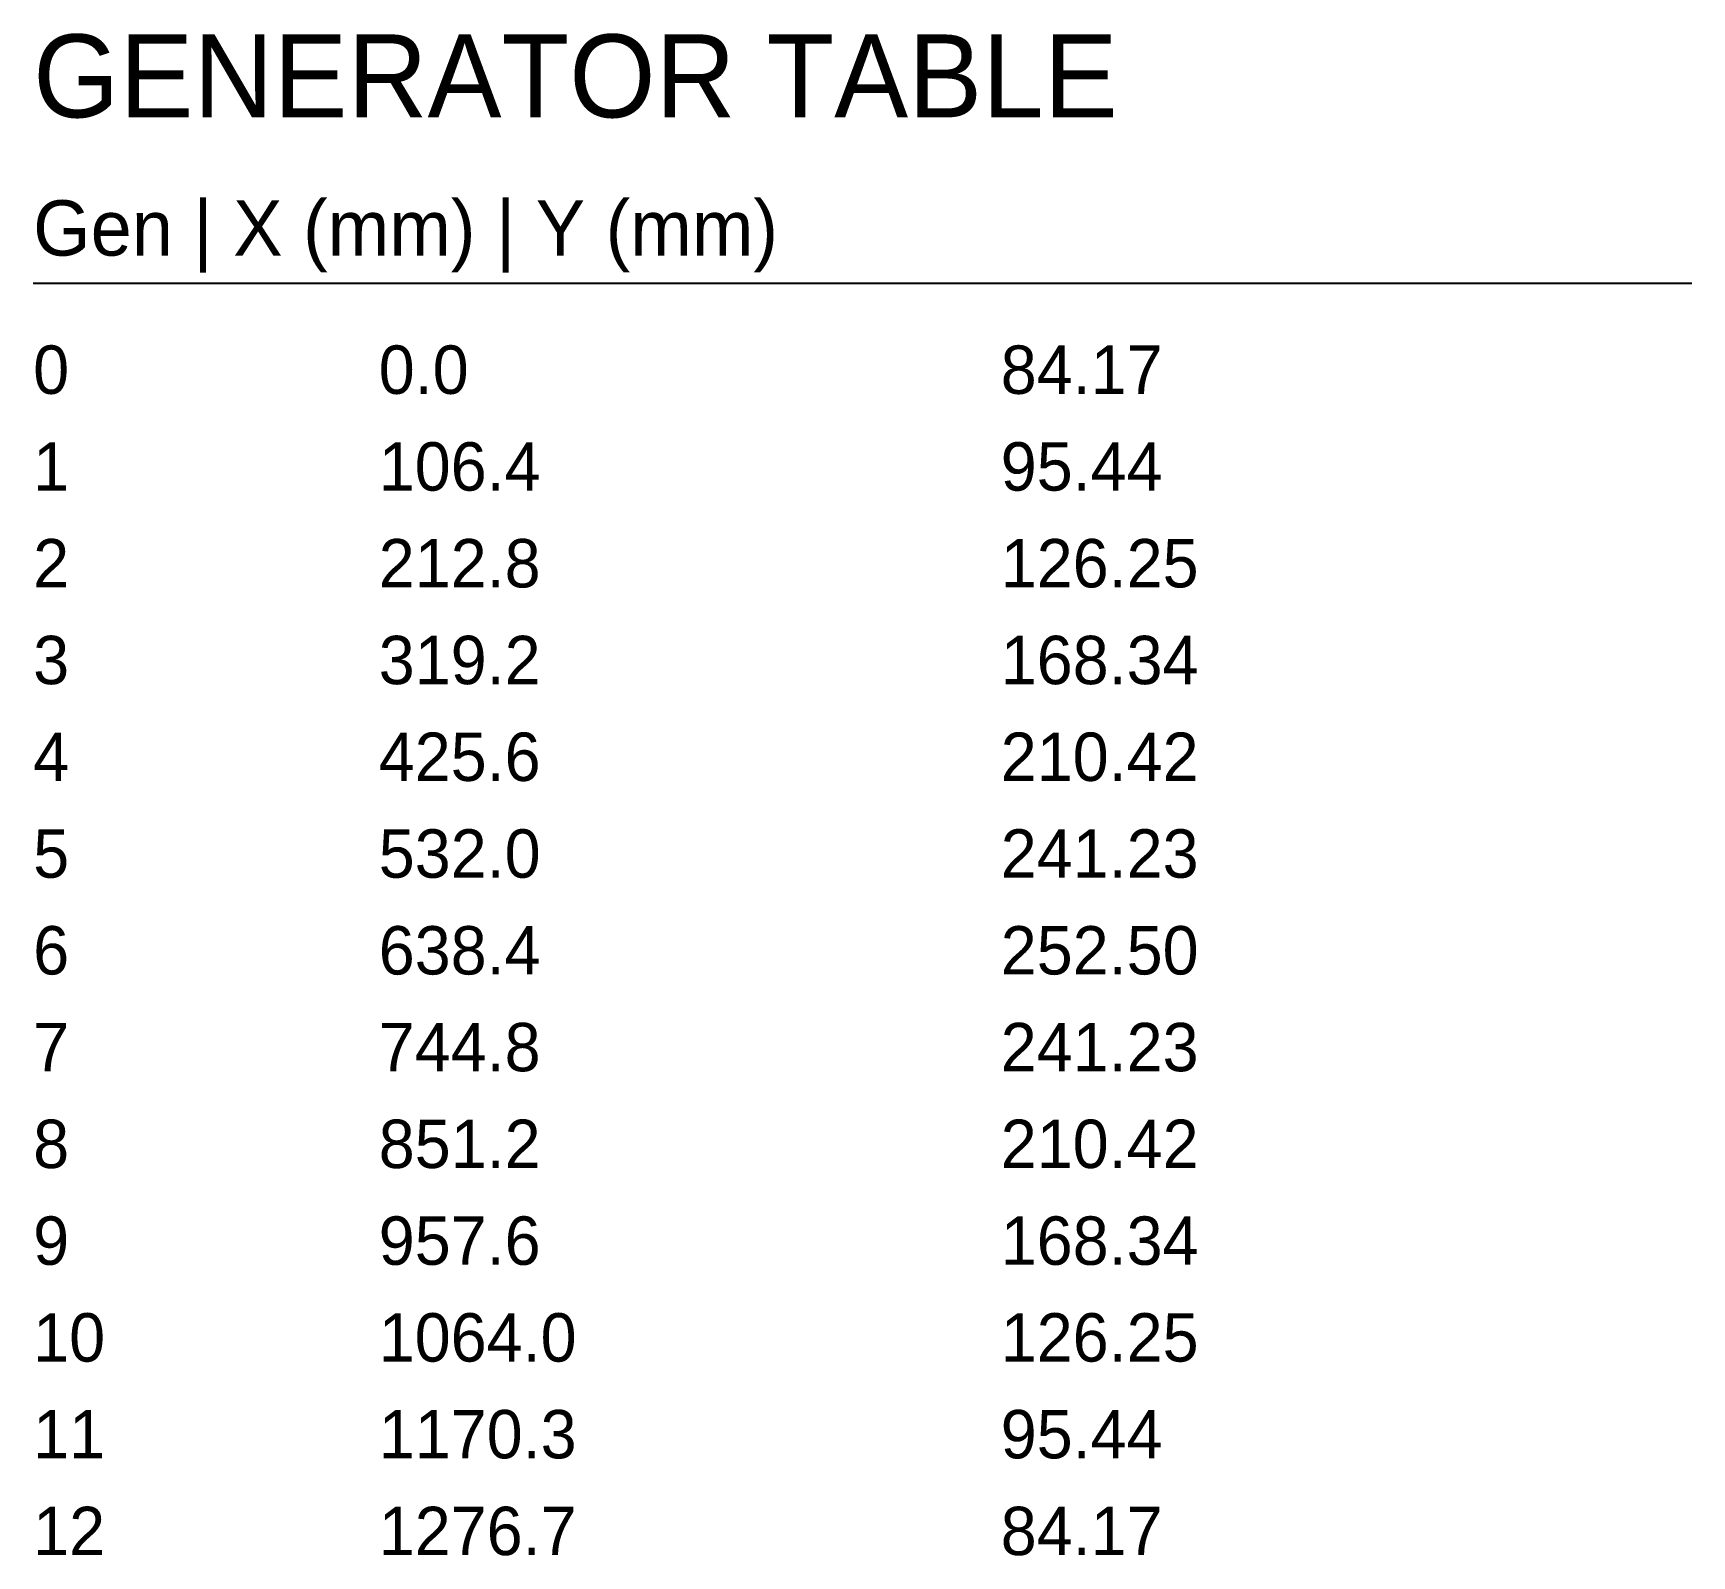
# Model space of a CAD drawing. Header units: millimetres. Extents: x -203 to 1477, y -1544 to 203.
# Drawn here: x 1356.7 to 1476.7, y -1503.2 to -1393.1 of the extents above; entities that cross this region are included whole.
import ezdxf

# ---------------------------------------------------------------- set-up
doc = ezdxf.new("R2010")
doc.units = ezdxf.units.MM
doc.layers.add('DEV_TEXTE', color=4, linetype='CONTINUOUS')

msp = doc.modelspace()

# ---------------------------------------------------------------- texts
at = {"layer": 'DEV_TEXTE', "color": 4}
for s, height, p in [('GENERATOR TABLE', 6, (1356.743, -1399.2)), ('0.0', 3.5, (1381.743, -1419.2)), ('106.4', 3.5, (1381.743, -1426.2)), ('212.8', 3.5, (1381.743, -1433.2)), ('319.2', 3.5, (1381.743, -1440.2)), ('425.6', 3.5, (1381.743, -1447.2)), ('532.0', 3.5, (1381.743, -1454.2)), ('638.4', 3.5, (1381.743, -1461.2)), ('744.8', 3.5, (1381.743, -1468.2)), ('851.2', 3.5, (1381.743, -1475.2)), ('957.6', 3.5, (1381.743, -1482.2)), ('1064.0', 3.5, (1381.743, -1489.2)), ('1170.3', 3.5, (1381.743, -1496.2)), ('1276.7', 3.5, (1381.743, -1503.2))]:
    msp.add_text(s, height=height, dxfattribs=at).set_placement(p)
at = {"layer": 'DEV_TEXTE', "color": 7}
for s, height, p in [('Gen | X (mm) | Y (mm)', 4, (1356.743, -1409.2)), ('0', 3.5, (1356.743, -1419.2)), ('1', 3.5, (1356.743, -1426.2)), ('2', 3.5, (1356.743, -1433.2)), ('3', 3.5, (1356.743, -1440.2)), ('4', 3.5, (1356.743, -1447.2)), ('5', 3.5, (1356.743, -1454.2)), ('6', 3.5, (1356.743, -1461.2)), ('7', 3.5, (1356.743, -1468.2)), ('8', 3.5, (1356.743, -1475.2)), ('9', 3.5, (1356.743, -1482.2)), ('10', 3.5, (1356.743, -1489.2)), ('11', 3.5, (1356.743, -1496.2)), ('12', 3.5, (1356.743, -1503.2))]:
    msp.add_text(s, height=height, dxfattribs=at).set_placement(p)
at = {"layer": 'DEV_TEXTE', "color": 2}
for s, p in [('84.17', (1426.743, -1419.2)), ('95.44', (1426.743, -1426.2)), ('126.25', (1426.743, -1433.2)), ('168.34', (1426.743, -1440.2)), ('210.42', (1426.743, -1447.2)), ('241.23', (1426.743, -1454.2)), ('252.50', (1426.743, -1461.2)), ('241.23', (1426.743, -1468.2)), ('210.42', (1426.743, -1475.2)), ('168.34', (1426.743, -1482.2)), ('126.25', (1426.743, -1489.2)), ('95.44', (1426.743, -1496.2)), ('84.17', (1426.743, -1503.2))]:
    msp.add_text(s, height=3.5, dxfattribs=at).set_placement(p)

# ---------------------------------------------------------------- linework, layer by layer
at = {"layer": 'DEV_TEXTE', "color": 7, "linetype": 'CONTINUOUS'}
msp.add_line((1356.743, -1411.2), (1476.743, -1411.2), dxfattribs=at)

msp.set_redraw_order([(e.dxf.handle, doc.entitydb.next_handle()) for e in msp.query("TEXT MTEXT ATTDEF DIMENSION ARC_DIMENSION")])  # texts and dimensions are drawn at this point

doc.saveas('drawing.dxf')
